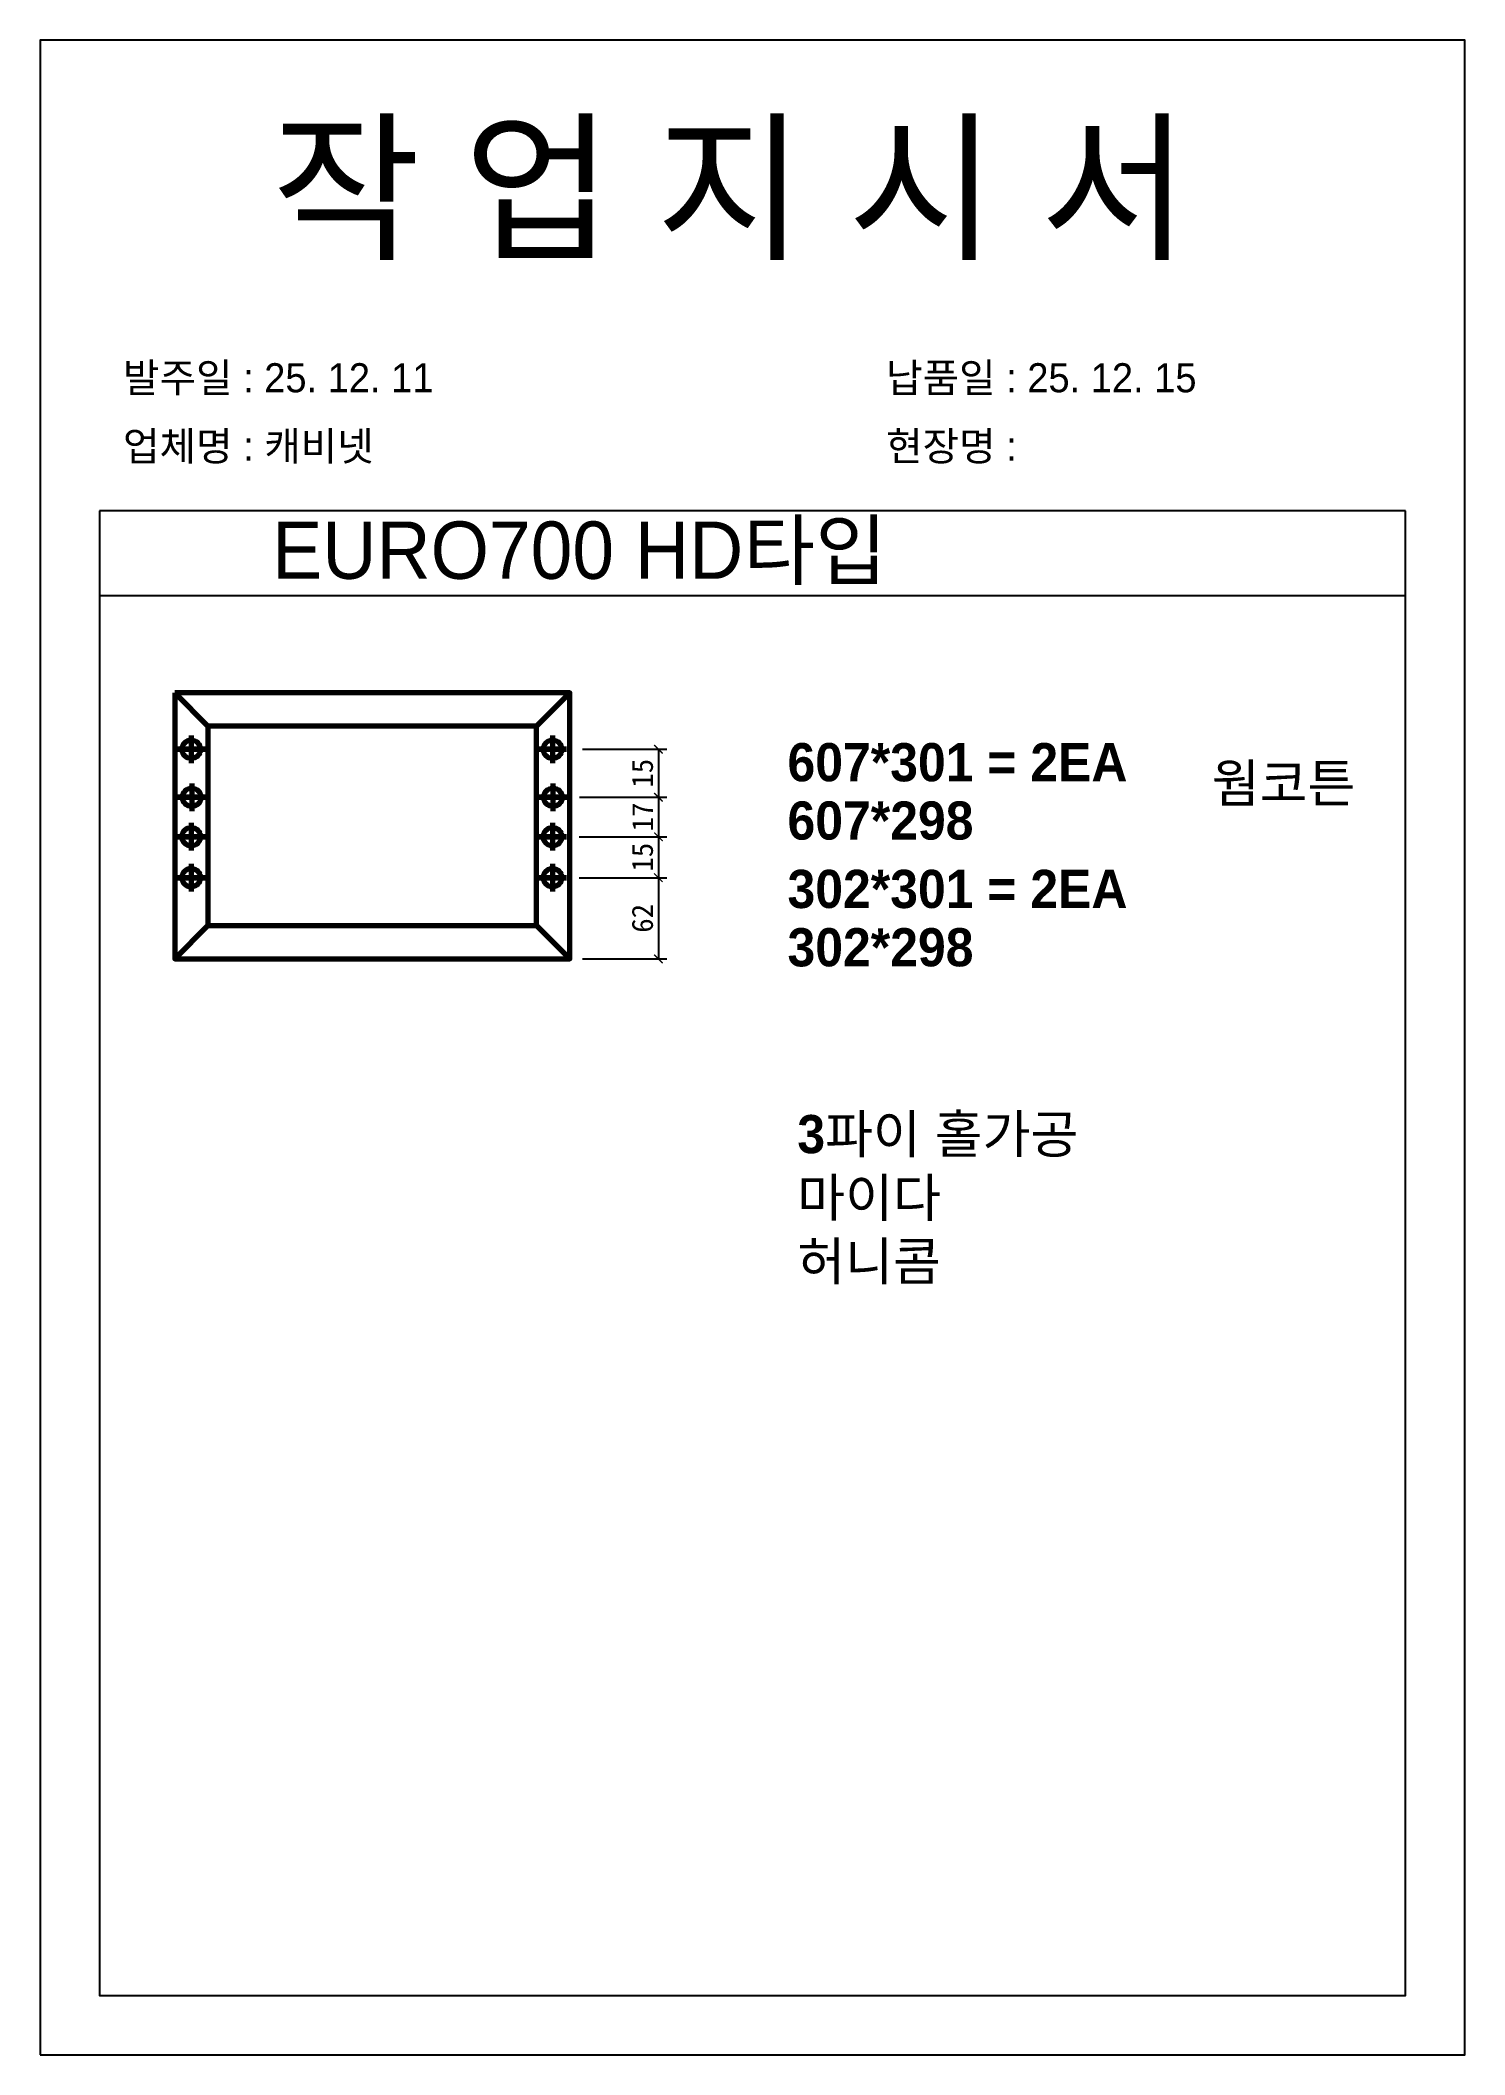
# Model space of a CAD drawing. Header units: millimetres. Extents: x -44117 to 256353, y -2095463 to 65325.
# Drawn here: x 110790 to 112470, y -554060 to -551684 of the extents above; entities that cross this region are included whole.
import ezdxf

# ---------------------------------------------------------------- set-up
doc = ezdxf.new("R2010")
doc.units = ezdxf.units.MM
doc.header["$LTSCALE"] = 10
doc.layers.add('Layer1', color=7, linetype='Continuous', lineweight=70)
doc.dimstyles.new('ISO-25', dxfattribs={"dimtxt": 2.5, "dimasz": 2.5, "dimexe": 1, "dimexo": 1, "dimtad": 1, "dimtxsty": 'Standard', "dimblk": 'ARCHTICK', "dimcen": 2.5, "dimadec": 0, "dimazin": 0, "dimtfac": 1, "dimtmove": 0, "dimatfit": 3, "dimfxl": 0, "dimarcsym": 0})

msp = doc.modelspace()

# ---------------------------------------------------------------- texts
at = {"attachment_point": 1}
for s, width, gutter_width, heights, insert, char_height in [('{\\fGulim|b0|i0|c129|p50;작 업 지 시 서}', 3307.3198183, 12.5, [-155.84554], (111062.63611, -551787.9429), 140), ('\\pt11;{\\fGulim|b0|i0|c129|p50;발주일 : 25. 12. 11}', 3307.3198183, 12.5, [34.50412], (110887.42675, -552064.66332), 34.3), ('{\\fGulim|b0|i0|c129|p50;납품일 : 25. 12. 15}', 3307.3198183, 12.5, [35.09023], (111787.40474, -552064.66332), 34.3), ('{\\fGulim|b0|i0|c129|p50;업체명 : 캐비넷}', 3307.3198183, 12.5, [36.11279], (110887.42675, -552145.3195), 34.3), ('{\\fGulim|b0|i0|c129|p50;현장명 : }', 3307.3198183, 12.5, [-38.2735], (111787.40474, -552145.3195), 34.3), ('{\\fGulim|b0|i0|c129|p50;EURO700 HD타입}', 1597.0710432, 6.03612, [-75.25622], (111063.50305, -552251.37835), 67.6045736), ('{\\f굴림|b1|i0|c129|p50;607*301 = 2EA }', 13607.1496112, 175, [-46.36905], (111671.11082, -552512.74631), 45), ('{\\f굴림|b1|i0|c129|p50;웜코튼}', 13607.1496112, 175, [-48.57143], (112171.48096, -552537.45171), 45), ('{\\f굴림|b1|i0|c129|p50;\\C1;607*298}', 13607.1496112, 175, [-46.19048], (111671.11082, -552581.55617), 45), ('{\\f굴림|b1|i0|c129|p50;302*301 = 2EA }', 13607.1496112, 175, [-46.36905], (111671.11082, -552662.21805), 45), ('{\\f굴림|b1|i0|c129|p50;\\C1;302*298}', 13607.1496112, 175, [-46.13095], (111671.11082, -552731.02791), 45), ('{\\f굴림|b1|i0|c129|p50;3파이 홀가공\\P마이다\\P허니콤}', 13607.1496112, 175, [-204.04762], (111682.69523, -552951.4042), 45)]:
    msp.add_mtext_dynamic_manual_height_columns(s, width=width, gutter_width=gutter_width, heights=heights, dxfattribs=dict(at, insert=insert, char_height=char_height))

# ---------------------------------------------------------------- blocks, each defined once
blk = doc.blocks.new('_ArchTick')
at = {"color": 0, "linetype": 'ByBlock', "const_width": 0.15}
blk.add_lwpolyline([(-0.5, -0.5), (0.5, 0.5)], dxfattribs=at)
blk = doc.blocks.new('*D4232')
at = {"color": 0, "lineweight": -2}
for p, q in [((111429.3, -552671.5), (111528.9, -552671.5)), ((111518.9, -552671.5), (111518.9, -552767.3)), ((111429.3, -552767.3), (111528.9, -552767.3))]:
    blk.add_line(p, q, dxfattribs=at)
at = {"layer": 'Defpoints', "color": 0}
for p in [(111414.3, -552671.5), (111414.3, -552767.3), (111518.9, -552767.3)]:
    blk.add_point(p, dxfattribs=at)
at = {"color": 0, "lineweight": -2, "xscale": 10, "yscale": 10, "zscale": 10}
for p, rotation in [((111518.9, -552671.5), 90), ((111518.9, -552767.3), 270)]:
    blk.add_blockref('_ArchTick', p, dxfattribs=dict(at, rotation=rotation))
at = {"color": 0, "insert": (111500.1, -552719.4), "char_height": 25, "attachment_point": 5, "rotation": 90}
blk.add_mtext('62', dxfattribs=at)
blk = doc.blocks.new('*D4233')
at = {"color": 0, "lineweight": -2}
for p, q in [((111429.3, -552520), (111528.9, -552520)), ((111518.9, -552520), (111518.9, -552576.6)), ((111425.8, -552576.6), (111528.9, -552576.6))]:
    blk.add_line(p, q, dxfattribs=at)
at = {"layer": 'Defpoints', "color": 0}
for p in [(111414.3, -552520), (111410.8, -552576.6), (111518.9, -552576.6)]:
    blk.add_point(p, dxfattribs=at)
at = {"color": 0, "lineweight": -2, "xscale": 10, "yscale": 10, "zscale": 10}
for p, rotation in [((111518.9, -552520), 90), ((111518.9, -552576.6), 270)]:
    blk.add_blockref('_ArchTick', p, dxfattribs=dict(at, rotation=rotation))
at = {"color": 0, "insert": (111500.1, -552548.3), "char_height": 25, "attachment_point": 5, "rotation": 90}
blk.add_mtext('15', dxfattribs=at)
blk = doc.blocks.new('*D4234')
at = {"color": 0, "lineweight": -2}
for p, q in [((111425.8, -552576.6), (111528.9, -552576.6)), ((111518.9, -552576.6), (111518.9, -552623.2)), ((111425.3, -552623.2), (111528.9, -552623.2))]:
    blk.add_line(p, q, dxfattribs=at)
at = {"layer": 'Defpoints', "color": 0}
for p in [(111410.8, -552576.6), (111410.3, -552623.2), (111518.9, -552623.2)]:
    blk.add_point(p, dxfattribs=at)
at = {"color": 0, "lineweight": -2, "xscale": 10, "yscale": 10, "zscale": 10}
for p, rotation in [((111518.9, -552576.6), 90), ((111518.9, -552623.2), 270)]:
    blk.add_blockref('_ArchTick', p, dxfattribs=dict(at, rotation=rotation))
at = {"color": 0, "insert": (111500.1, -552599.9), "char_height": 25, "attachment_point": 5, "rotation": 90}
blk.add_mtext('17', dxfattribs=at)
blk = doc.blocks.new('*D4235')
at = {"color": 0, "lineweight": -2}
for p, q in [((111425.3, -552623.2), (111528.9, -552623.2)), ((111518.9, -552623.2), (111518.9, -552671.5)), ((111425.3, -552671.5), (111528.9, -552671.5))]:
    blk.add_line(p, q, dxfattribs=at)
at = {"layer": 'Defpoints', "color": 0}
for p in [(111410.3, -552623.2), (111410.3, -552671.5), (111518.9, -552671.5)]:
    blk.add_point(p, dxfattribs=at)
at = {"color": 0, "lineweight": -2, "xscale": 10, "yscale": 10, "zscale": 10}
for p, rotation in [((111518.9, -552623.2), 90), ((111518.9, -552671.5), 270)]:
    blk.add_blockref('_ArchTick', p, dxfattribs=dict(at, rotation=rotation))
at = {"color": 0, "insert": (111500.1, -552647.3), "char_height": 25, "attachment_point": 5, "rotation": 90}
blk.add_mtext('15', dxfattribs=at)

# ---------------------------------------------------------------- dimensions: what is measured, and where the dimension line sits
for base, p1, p2, text, picture, middle in [((111518.85756, -552576.63877), (111414.29907, -552520.01646), (111410.81236, -552576.63877), '15', '*D4233', (111518.85756, -552548.32761)), ((111518.85756, -552623.21051), (111410.81236, -552576.63877), (111410.27706, -552623.21051), '17', '*D4234', (111518.85756, -552599.92464)), ((111518.85756, -552671.47385), (111410.27706, -552623.21051), (111410.27706, -552671.47385), '15', '*D4235', (111518.85756, -552647.34218)), ((111518.85756, -552767.27325), (111414.29907, -552671.47385), (111414.29907, -552767.27325), '62', '*D4232', (111518.85756, -552719.37355))]:
    dim = msp.add_linear_dim(base=base, p1=p1, p2=p2, angle=90, text=text, dimstyle='ISO-25', override={"dimscale": 10, "dimasz": 1, "dimexo": 1.5, "dimtxsty": 'Standard'})
    dim.commit()
    dim.dimension.update_dxf_attribs({"geometry": picture, "text_midpoint": middle, "dimtype": 160})

# ---------------------------------------------------------------- linework, layer by layer
for p, q in [((112399.8295, -552238.95011), (110859.8295, -552238.95011)), ((112399.8295, -552338.95011), (110859.8295, -552338.95011))]:
    msp.add_line(p, q)
msp.add_lwpolyline([(110789.8295, -554059.78039), (112469.8295, -554059.78039), (112469.8295, -551683.78039), (110789.8295, -551683.78039)], close=True)
msp.add_lwpolyline([(110859.8295, -552238.95011), (110859.8295, -553989.78039), (112399.8295, -553989.78039), (112399.8295, -552238.95011)])
at = {"layer": 'Layer1'}
for p, q in [((110948.37586, -552453.33383), (110987.61829, -552492.57625)), ((111375.05664, -552492.57625), (111414.29907, -552453.33383)), ((110967.86085, -552503.7049), (110967.86085, -552536.32802)), ((111393.9655, -552503.7049), (111393.9655, -552536.32802)), ((110968.39615, -552560.32721), (110968.39615, -552592.95032)), ((111394.50081, -552560.32721), (111394.50081, -552592.95032)), ((110967.86085, -552606.89895), (110967.86085, -552639.52206)), ((111393.9655, -552606.89895), (111393.9655, -552639.52206)), ((110967.86085, -552655.1623), (110967.86085, -552687.78541)), ((111393.9655, -552655.1623), (111393.9655, -552687.78541)), ((110948.37586, -552767.27325), (110987.61829, -552728.03082)), ((110987.61829, -552728.03082), (110948.37586, -552767.27325)), ((111375.05664, -552728.03082), (111414.29907, -552767.27325))]:
    msp.add_line(p, q, dxfattribs=at)
for points in [[(110948.37586, -552453.33383), (110948.37586, -552767.27325), (111414.29907, -552767.27325), (111414.29907, -552453.33383)], [(110987.61829, -552492.57625), (110987.61829, -552728.03082), (111375.05664, -552728.03082), (111375.05664, -552492.57625)], [(110984.1724, -552520.01646), (110951.54929, -552520.01646)], [(111410.27706, -552520.01646), (111377.65394, -552520.01646)], [(110984.70771, -552576.63877), (110952.0846, -552576.63877)], [(111410.81236, -552576.63877), (111378.18925, -552576.63877)], [(110984.1724, -552623.21051), (110951.54929, -552623.21051)], [(111410.27706, -552623.21051), (111377.65394, -552623.21051)], [(110984.1724, -552671.47385), (110951.54929, -552671.47385)], [(111410.27706, -552671.47385), (111377.65394, -552671.47385)]]:
    msp.add_lwpolyline(points, close=True, dxfattribs=at)
for centre in [(110967.86085, -552520.01646), (111393.9655, -552520.01646), (110968.39615, -552576.63877), (111394.50081, -552576.63877), (110967.86085, -552623.21051), (111393.9655, -552623.21051), (110967.86085, -552671.47385), (111393.9655, -552671.47385)]:
    msp.add_circle(centre, 10.87437, dxfattribs=at)

msp.set_redraw_order([(e.dxf.handle, doc.entitydb.next_handle()) for e in msp.query("TEXT MTEXT ATTDEF DIMENSION ARC_DIMENSION")])  # texts and dimensions are drawn at this point

doc.saveas('drawing.dxf')
